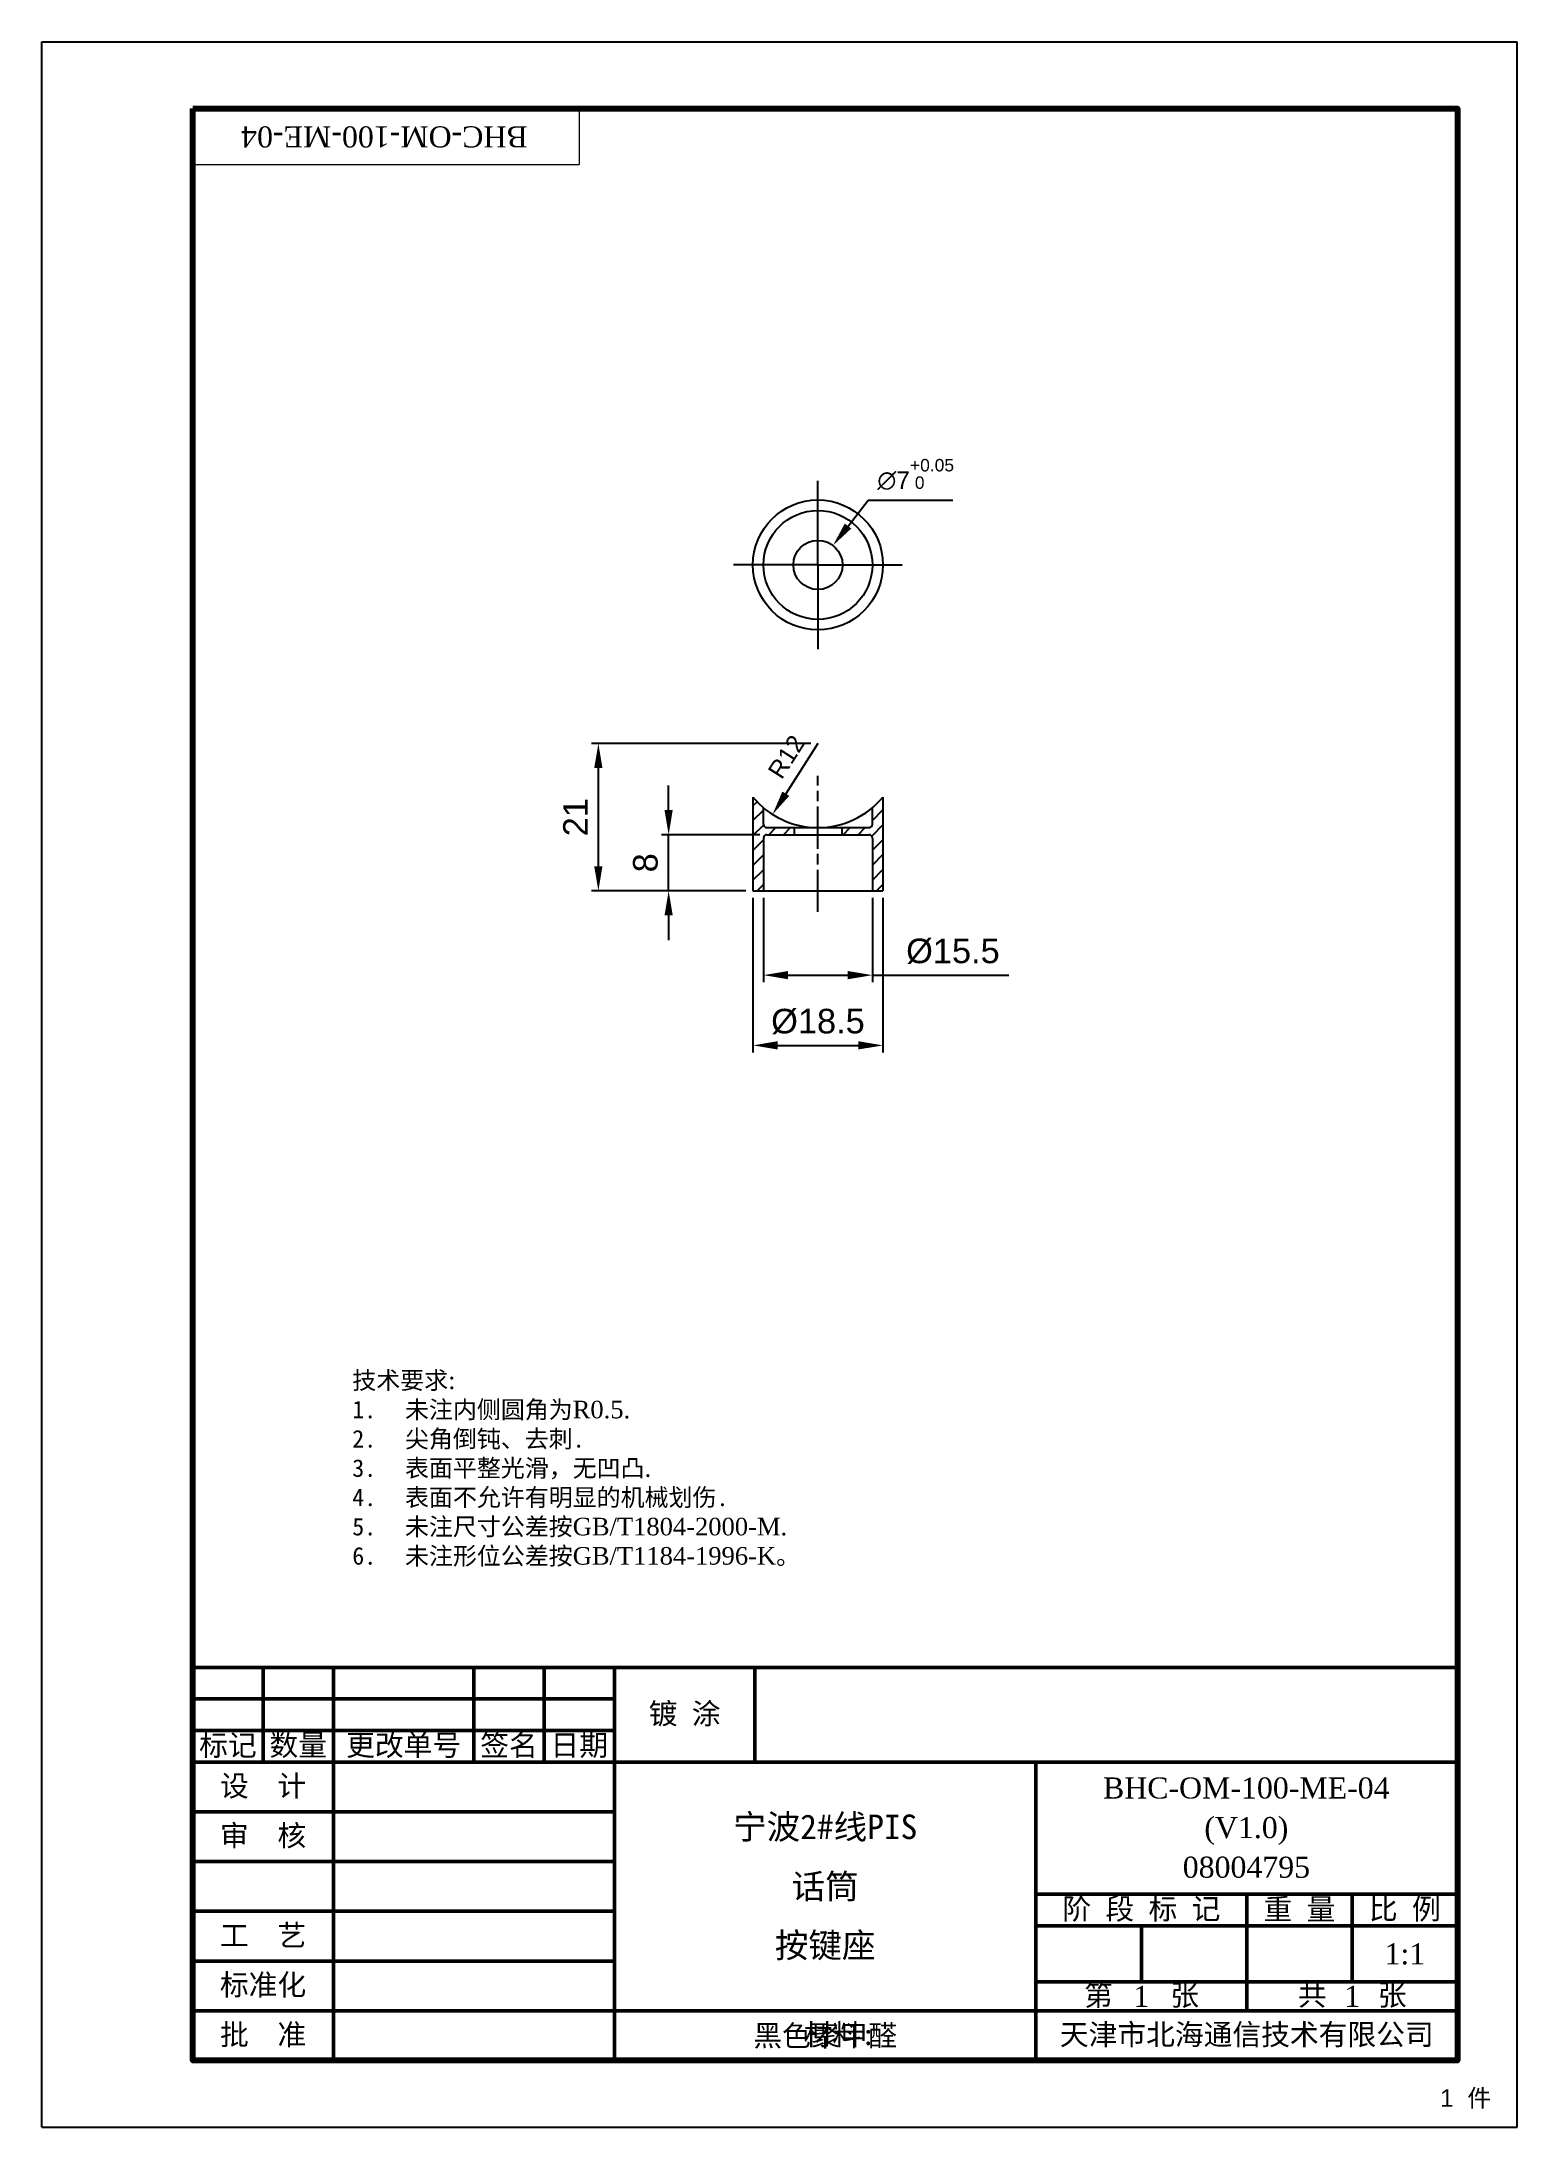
# Model space of a CAD drawing. Header units: millimetres. Extents: x 0 to 2023, y -35 to 289.
# Drawn here: x 1323.4 to 1533.4, y -8 to 289 of the extents above; entities that cross this region are included whole.
import ezdxf
from ezdxf.enums import TextEntityAlignment as Align

# ---------------------------------------------------------------- set-up
doc = ezdxf.new("R2010")
doc.units = ezdxf.units.MM
doc.linetypes.add('AM_ISO08W050', pattern=[18, 12, -1.5, 3, -1.5])
doc.linetypes.add('AM_ISO08W050x2', pattern=[9, 6, -0.75, 1.5, -0.75])
for name, color, linetype, lineweight in [('AM_0', 7, 'Continuous', 50), ('AM_5', 3, 'Continuous', 25), ('AM_6', 2, 'Continuous', 35), ('AM_6 @ 1', 2, 'Continuous', 35), ('AM_7', 4, 'AM_ISO08W050', 25), ('AM_8', 1, 'Continuous', 25)]:
    doc.layers.add(name, color=color, linetype=linetype, lineweight=lineweight)
doc.styles.add('fs', font='SIMFANG.TTF')
doc.styles.get("Standard").update_dxf_attribs({"font": 'ARIAL.TTF'})
doc.styles.add('tnr', font='TIMES.TTF')
doc.dimstyles.new('AM_ISO$0', dxfattribs={"dimtxt": 3.5, "dimasz": 3.5, "dimexe": 1, "dimexo": 1, "dimgap": 1.5, "dimtad": 1, "dimdsep": 46, "dimtxsty": 'Standard', "dimcen": 0, "dimclrd": 256, "dimclre": 256, "dimclrt": 2, "dimadec": 0, "dimazin": 2, "dimtp": 0.1, "dimtm": 0.1, "dimtfac": 0.71, "dimtdec": 3, "dimtmove": 0, "dimatfit": 3, "dimfxl": 1, "dimlwd": -1, "dimlwe": -1, "dimarcsym": 1})
doc.dimstyles.new('AM_ISO$3', dxfattribs={"dimtxt": 2.5, "dimasz": 3.5, "dimexe": 1, "dimexo": 1, "dimgap": 1.5, "dimtad": 1, "dimtoh": 1, "dimdsep": 46, "dimtxsty": 'Standard', "dimcen": 0, "dimclrd": 256, "dimclre": 256, "dimclrt": 2, "dimadec": 0, "dimazin": 2, "dimtp": 0.1, "dimtm": 0.1, "dimtfac": 0.71, "dimtofl": 0, "dimtmove": 0, "dimatfit": 0, "dimfxl": 1, "dimlwd": -1, "dimlwe": -1, "dimarcsym": 1})
doc.dimstyles.new('AM_ISO$4', dxfattribs={"dimtxt": 2.5, "dimasz": 3.5, "dimexe": 1, "dimexo": 1, "dimgap": 1.5, "dimtad": 1, "dimtoh": 1, "dimdsep": 46, "dimtxsty": 'Standard', "dimcen": 0, "dimclrd": 256, "dimclre": 256, "dimclrt": 2, "dimadec": 0, "dimazin": 2, "dimtp": 0.1, "dimtm": 0.1, "dimtfac": 0.71, "dimtofl": 0, "dimtmove": 0, "dimatfit": 0, "dimfxl": 1, "dimlwd": -1, "dimlwe": -1, "dimarcsym": 1})

msp = doc.modelspace()

# ---------------------------------------------------------------- texts
at = {"layer": 'AM_6', "color": 2, "insert": (1522.418, -2.583), "char_height": 2.5, "attachment_point": 1}
msp.add_mtext_dynamic_manual_height_columns('1  {\\fSimSun|b0|i0|c134|p2;件}', width=15.32758, gutter_width=12.5, heights=[2.5], dxfattribs=at)
at = {"layer": 'AM_6 @ 1', "color": 2, "insert": (1367.605, 99.63), "char_height": 2.5, "attachment_point": 1, "style": 'fs'}
msp.add_mtext_dynamic_manual_height_columns('{\\C256;技术要求\\fTimes New Roman|b0|i0|c238|p18;:\\P\\pi-7.5,l7.5,t7.5;\\fFangSong_GB2312|b0|i0|c134|p49;1.^I未注内侧圆角为\\fTimes New Roman|b0|i0|c238|p18;R0.5.\\P\\fFangSong_GB2312|b0|i0|c134|p49;2.^I尖角倒钝、去刺.\\fTimes New Roman|b0|i0|c238|p18;\\P\\fFangSong_GB2312|b0|i0|c134|p49;3.^I表面平整光滑，无凹凸\\fTimes New Roman|b0|i0|c238|p18;.\\P\\fFangSong_GB2312|b0|i0|c134|p49;4.^I表面不允许有明显的机械划伤.\\fTimes New Roman|b0|i0|c238|p18;\\P\\fFangSong_GB2312|b0|i0|c134|p49;5.^I未注尺寸公差按\\fTimes New Roman|b0|i0|c238|p18;GB/T1804-2000-M.\\P\\fFangSong_GB2312|b0|i0|c134|p49;6.^I未注形位公差按\\fTimes New Roman|b0|i0|c238|p18;GB/T1184-1996-K\\fFangSong_GB2312|b0|i0|c134|p49;。}', width=137.40133, gutter_width=12.5, heights=[0], dxfattribs=at)

# ---------------------------------------------------------------- blocks, each defined once
blk = doc.blocks.new('BH-BORDER-A4')
at = {"color": 0, "lineweight": 13, "ltscale": 0.4}
for p in [(76.5, 287.5), (21.5, 279.5)]:
    blk.add_line(p, (76.5, 279.5), dxfattribs=at)
at = {"color": 0, "lineweight": 50}
blk.add_line((21.5, 65.5), (21.5, 9.5), dxfattribs=at)
at = {"color": 0, "lineweight": 100, "ltscale": 0.4}
blk.add_lwpolyline([(21.5, 287.5), (201.5, 287.5), (201.5, 9.5), (21.5, 9.5)], close=True, dxfattribs=at)
at = {"layer": 'AM_8', "linetype": 'ByBlock', "lineweight": 13, "ltscale": 0.4}
blk.add_lwpolyline([(0, 297), (210, 297), (210, 0), (0, 0)], close=True, dxfattribs=at)
at = {"layer": 'AM_6', "color": 2, "style": 'tnr'}
blk.add_attdef('TBA-2477AF-ME-00-00-00', text='', height=3, rotation=180, dxfattribs=at).set_placement((48.77, 283.44), align=Align.MIDDLE_CENTER)
blk = doc.blocks.new('*U92')
at = {"lineweight": 0}
ref = blk.add_blockref('BH-BORDER-A4', (1323.41, -8), dxfattribs=at)
ref.add_attrib('TBA-2477AF-ME-00-00-00', 'BHC-OM-100-ME-04', dxfattribs={"layer": 'AM_6 @ 1', "color": 2, "height": 3, "rotation": 180, "style": 'tnr'}).set_placement((1372.18, 275.44), align=Align.MIDDLE_CENTER)
blk = doc.blocks.new('BH-TITLEBLOCK')
at = {"layer": 'AM_0', "lineweight": 50}
for p, q in [((-180, 56), (0, 56)), ((-180, 56), (-180, 0)), ((-170, 56), (-170, 42.5)), ((-160, 56), (-160, 0)), ((-140, 56), (-140, 42.5)), ((-140, 56), (-140, 42.5)), ((-140, 56), (-140, 42.5)), ((-130, 56), (-130, 42.5)), ((-130, 56), (-130, 42.5)), ((-130, 56), (-130, 42.5)), ((-120, 56), (-120, 0)), ((-100, 56), (-100, 42.5)), ((-180, 51.5), (-120, 51.5)), ((-180, 47), (-120, 47)), ((-180, 42.5), (0, 42.5)), ((-60, 42.5), (-60, 0)), ((-180, 35.42), (-120, 35.42)), ((-180, 28.34), (-120, 28.34)), ((-180, 21.26), (-120, 21.26)), ((-60, 23.7), (0, 23.7)), ((-30, 23.7), (-30, 7.1)), ((-15, 23.7), (-15, 11.2)), ((-60, 19.2), (0, 19.2)), ((-45, 19.2), (-45, 11.2)), ((-180, 14.18), (-120, 14.18)), ((-59.94, 11.2), (0, 11.2)), ((-180, 7.1), (0, 7.1))]:
    blk.add_line(p, q, dxfattribs=at)
at = {"layer": 'AM_0', "lineweight": 100, "ltscale": 0.4}
blk.add_lwpolyline([(0, 56), (0, 0), (-180, 0)], dxfattribs=at)
at = {"layer": 'AM_6', "color": 2, "style": 'fs'}
blk.add_attdef('D.ZN.15.DB//喷涂-RAL9004-亚光//丝印', (-97.09, 47.91), '', height=3, dxfattribs=at)
at = {"layer": 'AM_6', "color": 2, "style": 'tnr'}
for tag, p in [('TBA-2477AF-ME-00-00-00', (-30.06, 37.32)), ('(V1.0)', (-30.06, 31.68)), ('00000000', (-30.05, 26.04))]:
    blk.add_attdef(tag, text='', height=3, dxfattribs=at).set_placement(p, align=Align.CENTER)
at = {"layer": 'AM_6', "color": 2, "style": 'fs'}
blk.add_attdef('项目名称', text='', height=3.5, dxfattribs=at).set_placement((-90, 35.04), align=Align.TOP_CENTER)
at = {"layer": 'AM_6', "color": 2}
for tag, height, style, p in [('产品名称', 3.5, 'fs', (-90, 24.8)), ('1:1', 3, 'tnr', (-7.5, 15.2)), ('1', 3, 'tnr', (-45, 9.15)), ('2', 3, 'tnr', (-15, 9.15)), ('AL', 3, 'tnr', (-90, 3.55))]:
    blk.add_attdef(tag, text='', height=height, dxfattribs=dict(at, style=style)).set_placement(p, align=Align.MIDDLE_CENTER)
at = {"layer": 'AM_6', "color": 2, "style": 'fs'}
blk.add_attdef('零件名称', text='', height=3.5, dxfattribs=at).set_placement((-90, 13.62), align=Align.BOTTOM_CENTER)
at = {"layer": 'AM_8', "linetype": 'ByBlock', "ltscale": 0.4, "char_height": 3, "attachment_point": 5}
for s, insert, width in [('{\\fFangSong_GB2312|b0|i0|c134|p49;镀 涂}', (-110, 49.25), 20.003), ('{\\fFangSong_GB2312|b0|i0|c134|p49;标记}', (-175, 44.75), 10), ('{\\fFangSong_GB2312|b0|i0|c134|p49;数量}', (-165, 44.75), 10), ('{\\fFangSong_GB2312|b0|i0|c134|p49;更改单号}', (-150, 44.75), 20), ('{\\fFangSong_GB2312|b0|i0|c134|p49;签名}', (-135, 44.75), 9.9978), ('{\\fFangSong_GB2312|b0|i0|c134|p49;日期}', (-125, 44.75), 10.0022), ('{\\fFangSong_GB2312|b0|i0|c134|p49;设  计}', (-170, 38.96), 20), ('{\\fFangSong_GB2312|b0|i0|c134|p49;审  核}', (-170, 31.88), 20), ('{\\fFangSong_GB2312|b0|i0|c134|p49;阶 段 标 记}', (-45, 21.45), 30), ('{\\fFangSong_GB2312|b0|i0|c134|p49;重 量}', (-22.5, 21.45), 15), ('{\\fFangSong_GB2312|b0|i0|c134|p49;比 例}', (-7.5, 21.45), 15), ('{\\fFangSong_GB2312|b0|i0|c134|p49;工  艺}', (-170, 17.72), 20), ('{\\fFangSong_GB2312|b0|i0|c134|p49;标准化}', (-170, 10.64), 20), ('{\\fFangSong_GB2312|b0|i0|c134|p49;第    张}', (-44.97, 9.15), 29.9401), ('{\\fFangSong_GB2312|b0|i0|c134|p49;共   } {\\fFangSong_GB2312|b0|i0|c134|p49;张}', (-15, 9.17), 30), ('{\\fFangSong_GB2312|b0|i0|c134|p49;批  准}', (-170, 3.55), 20), ('{\\fFangSong_GB2312|b0|i0|c134|p49;  材料:}', (-90, 3.55), 60), ('{\\fFangSong_GB2312|b0|i0|c134|p49;天津市北海通信技术有限公司}', (-30, 3.55), 60)]:
    blk.add_mtext(s, dxfattribs=dict(at, insert=insert, width=width))
blk = doc.blocks.new('*U93')
at = {"lineweight": 0}
ref = blk.add_blockref('BH-TITLEBLOCK', (1524.91, 1.5), dxfattribs=at)
ref.add_attrib('产品名称', '话筒', dxfattribs={"layer": 'AM_6 @ 1', "color": 2, "height": 3.5, "style": 'fs'}).set_placement((1434.91, 26.3), align=Align.MIDDLE_CENTER)
ref.add_attrib('项目名称', '宁波2#线PIS', dxfattribs={"layer": 'AM_6 @ 1', "color": 2, "height": 3.5, "style": 'fs'}).set_placement((1434.91, 36.54), align=Align.TOP_CENTER)
ref.add_attrib('零件名称', '按键座', dxfattribs={"layer": 'AM_6 @ 1', "color": 2, "height": 3.5, "style": 'fs'}).set_placement((1434.91, 15.12), align=Align.BOTTOM_CENTER)
ref.add_attrib('(V1.0)', '(V1.0)', dxfattribs={"layer": 'AM_6 @ 1', "color": 2, "height": 3, "style": 'tnr'}).set_placement((1494.85, 33.18), align=Align.CENTER)
ref.add_attrib('00000000', '08004795', dxfattribs={"layer": 'AM_6 @ 1', "color": 2, "height": 3, "style": 'tnr'}).set_placement((1494.86, 27.54), align=Align.CENTER)
ref.add_attrib('TBA-2477AF-ME-00-00-00', 'BHC-OM-100-ME-04', dxfattribs={"layer": 'AM_6 @ 1', "color": 2, "height": 3, "style": 'tnr'}).set_placement((1494.84, 38.82), align=Align.CENTER)
ref.add_attrib('1:1', '1:1', dxfattribs={"layer": 'AM_6 @ 1', "color": 2, "height": 3, "style": 'tnr'}).set_placement((1517.41, 16.7), align=Align.MIDDLE_CENTER)
ref.add_attrib('1', '1', dxfattribs={"layer": 'AM_6 @ 1', "color": 2, "height": 3, "style": 'tnr'}).set_placement((1479.91, 10.65), align=Align.MIDDLE_CENTER)
ref.add_attrib('2', '1', dxfattribs={"layer": 'AM_6 @ 1', "color": 2, "height": 3, "style": 'tnr'}).set_placement((1509.91, 10.65), align=Align.MIDDLE_CENTER)
ref.add_attrib('AL', '黑色聚甲醛', dxfattribs={"layer": 'AM_6 @ 1', "color": 2, "height": 3, "style": 'tnr'}).set_placement((1434.91, 5.05), align=Align.MIDDLE_CENTER)
blk = doc.blocks.new('*D53')
at = {"layer": 'AM_5', "linetype": 'ByBlock', "transparency": 16777216}
blk.add_line((1433.88, 189.07), (1429.3, 181.91), dxfattribs=at)
at = {"layer": 'AM_5', "transparency": 16777216}
blk.add_solid([(1428.81, 182.22), (1429.8, 181.6), (1427.42, 178.96)], dxfattribs=at)
at = {"layer": 'Defpoints', "color": 0, "transparency": 16777216}
for p in [(1433.88, 189.07), (1427.42, 178.96)]:
    blk.add_point(p, dxfattribs=at)
at = {"layer": 'AM_5', "color": 2, "transparency": 16777216, "insert": (1429.39, 187.17), "char_height": 2.5, "attachment_point": 5, "rotation": 57.4441}
blk.add_mtext('R12', dxfattribs=at)
blk = doc.blocks.new('*D54')
at = {"layer": 'AM_5', "linetype": 'ByBlock', "transparency": 16777216}
for p, q in [((1438.16, 220.03), (1441.01, 223.71)), ((1441.01, 223.71), (1453.06, 223.71))]:
    blk.add_line(p, q, dxfattribs=at)
at = {"layer": 'AM_5', "transparency": 16777216}
blk.add_solid([(1437.7, 220.38), (1438.62, 219.67), (1436.02, 217.26)], dxfattribs=at)
at = {"layer": 'Defpoints', "color": 0, "transparency": 16777216}
for p in [(1436.02, 217.26), (1431.74, 211.72)]:
    blk.add_point(p, dxfattribs=at)
at = {"layer": 'AM_5', "color": 2, "transparency": 16777216, "insert": (1447.79, 227.37), "char_height": 2.5, "attachment_point": 5}
blk.add_mtext('∅7{}{\\H0.71x;\\C3;\\S+0.05^  0;}', dxfattribs=at)
blk = doc.blocks.new('*D55')
at = {"layer": 'AM_5', "linetype": 'ByBlock', "transparency": 16777216}
for p, q in [((1426.13, 167.07), (1426.13, 155.07)), ((1441.63, 167.07), (1441.63, 155.07)), ((1429.63, 156.07), (1438.13, 156.07)), ((1441.63, 156.07), (1461.05, 156.07))]:
    blk.add_line(p, q, dxfattribs=at)
at = {"layer": 'AM_5', "transparency": 16777216}
for points in [[(1429.63, 156.66), (1429.63, 155.49), (1426.13, 156.07)], [(1438.13, 156.66), (1438.13, 155.49), (1441.63, 156.07)]]:
    blk.add_solid(points, dxfattribs=at)
at = {"layer": 'Defpoints', "color": 0, "transparency": 16777216}
for p in [(1426.13, 168.07), (1441.63, 168.07), (1441.63, 156.07)]:
    blk.add_point(p, dxfattribs=at)
at = {"layer": 'AM_5', "color": 2, "transparency": 16777216, "insert": (1453.09, 159.46), "char_height": 3.5, "attachment_point": 5}
blk.add_mtext('%%c15.5', dxfattribs=at)
blk = doc.blocks.new('*D56')
at = {"layer": 'AM_5', "linetype": 'ByBlock', "transparency": 16777216}
for p, q in [((1424.63, 167.07), (1424.63, 145.07)), ((1443.13, 167.07), (1443.13, 145.07)), ((1428.13, 146.07), (1439.63, 146.07))]:
    blk.add_line(p, q, dxfattribs=at)
at = {"layer": 'AM_5', "transparency": 16777216}
for points in [[(1428.13, 146.66), (1428.13, 145.49), (1424.63, 146.07)], [(1439.63, 146.66), (1439.63, 145.49), (1443.13, 146.07)]]:
    blk.add_solid(points, dxfattribs=at)
at = {"layer": 'Defpoints', "color": 0, "transparency": 16777216}
for p in [(1424.63, 168.07), (1443.13, 168.07), (1443.13, 146.07)]:
    blk.add_point(p, dxfattribs=at)
at = {"layer": 'AM_5', "color": 2, "transparency": 16777216, "insert": (1433.88, 149.46), "char_height": 3.5, "attachment_point": 5}
blk.add_mtext('%%c18.5', dxfattribs=at)
blk = doc.blocks.new('*D57')
at = {"layer": 'AM_5', "linetype": 'ByBlock', "transparency": 16777216}
for p, q in [((1412.63, 179.57), (1412.63, 183.07)), ((1425.63, 176.07), (1411.63, 176.07)), ((1412.63, 168.07), (1412.63, 176.07)), ((1423.63, 168.07), (1411.63, 168.07)), ((1412.63, 164.57), (1412.63, 161.07))]:
    blk.add_line(p, q, dxfattribs=at)
at = {"layer": 'AM_5', "transparency": 16777216}
for points in [[(1412.04, 179.57), (1413.21, 179.57), (1412.63, 176.07)], [(1412.04, 164.57), (1413.21, 164.57), (1412.63, 168.07)]]:
    blk.add_solid(points, dxfattribs=at)
at = {"layer": 'Defpoints', "color": 0, "transparency": 16777216}
for p in [(1412.63, 176.07), (1426.63, 176.07), (1424.63, 168.07)]:
    blk.add_point(p, dxfattribs=at)
at = {"layer": 'AM_5', "color": 2, "transparency": 16777216, "insert": (1409.34, 172.07), "char_height": 3.5, "attachment_point": 5, "rotation": 90}
blk.add_mtext('8', dxfattribs=at)
blk = doc.blocks.new('*D58')
at = {"layer": 'AM_5', "linetype": 'ByBlock', "transparency": 16777216}
for p, q in [((1432.88, 189.07), (1401.63, 189.07)), ((1402.63, 171.57), (1402.63, 185.57)), ((1423.63, 168.07), (1401.63, 168.07))]:
    blk.add_line(p, q, dxfattribs=at)
at = {"layer": 'AM_5', "transparency": 16777216}
for points in [[(1402.04, 185.57), (1403.21, 185.57), (1402.63, 189.07)], [(1402.04, 171.57), (1403.21, 171.57), (1402.63, 168.07)]]:
    blk.add_solid(points, dxfattribs=at)
at = {"layer": 'Defpoints', "color": 0, "transparency": 16777216}
for p in [(1402.63, 189.07), (1433.88, 189.07), (1424.63, 168.07)]:
    blk.add_point(p, dxfattribs=at)
at = {"layer": 'AM_5', "color": 2, "transparency": 16777216, "insert": (1399.37, 178.57), "char_height": 3.5, "attachment_point": 5, "rotation": 90}
blk.add_mtext('21', dxfattribs=at)

# ---------------------------------------------------------------- dimensions: what is measured, and where the dimension line sits
at = {"layer": 'AM_5'}
dim = msp.add_diameter_dim_2p(p1=(1431.738, 211.721), p2=(1436.019, 217.258), text='<>{}{\\H0.71x;\\C3;\\S+0.05^  0;}', dimstyle='AM_ISO$3', override={"dimtp": 0.05, "dimtm": 0, "dimtdec": 3, "dimtzin": 8}, dxfattribs=at)
dim.commit()
dim.dimension.update_dxf_attribs({"geometry": '*D54', "text_midpoint": (1447.786, 223.712), "dimtype": 163})
dim = msp.add_radius_dim(center=(1433.878, 189.075), mpoint=(1427.421, 178.961), dimstyle='AM_ISO$4', dxfattribs=at)
dim.commit()
dim.dimension.update_dxf_attribs({"geometry": '*D53', "text_midpoint": (1431.715, 185.687), "dimtype": 164})
for base, p2, picture, middle in [((1402.628, 189.075), (1433.878, 189.075), '*D58', (1399.371, 178.575)), ((1412.628, 176.075), (1426.628, 176.075), '*D57', (1409.341, 172.075))]:
    dim = msp.add_linear_dim(base=base, p1=(1424.628, 168.075), p2=p2, angle=90, dimstyle='AM_ISO$0', dxfattribs=at)
    dim.commit()
    dim.dimension.update_dxf_attribs({"geometry": picture, "text_midpoint": middle})
for base, p1, p2, picture, middle in [((1443.128, 146.075), (1424.628, 168.075), (1443.128, 168.075), '*D56', (1433.878, 149.46)), ((1441.628, 156.075), (1426.128, 168.075), (1441.628, 168.075), '*D55', (1453.091, 159.46))]:
    dim = msp.add_linear_dim(base=base, p1=p1, p2=p2, text='%%c<>', dimstyle='AM_ISO$0', dxfattribs=at)
    dim.commit()
    dim.dimension.update_dxf_attribs({"geometry": picture, "text_midpoint": middle})

# ---------------------------------------------------------------- hatches: boundary and pattern name
at = {"linetype": 'Continuous'}
h = msp.add_hatch(dxfattribs=at)
h.set_pattern_fill('FRO', color=2, scale=1.5, angle=45, style=0, pattern_type=0)
h.set_pattern_definition([(45, (1323.4073, -8), (-1.06066, 1.06066), [])])
edge = h.paths.add_edge_path()
edge.add_spline(control_points=[(1443.128, 181.431), (1442.674, 180.881), (1442.173, 180.374), (1441.628, 179.913)], knot_values=[0, 0, 0, 0, 1, 1, 1, 1], weights=[1, 0.9973604, 0.9973604, 1], degree=3, periodic=0)
edge.add_line((1443.128, 181.431), (1443.128, 168.075))
edge.add_line((1441.628, 168.075), (1443.128, 168.075))
edge.add_line((1441.628, 176.075), (1441.628, 168.075))
edge.add_line((1441.628, 176.075), (1437.278, 176.075))
edge.add_line((1437.278, 177.075), (1437.278, 176.075))
edge.add_line((1441.628, 177.075), (1437.278, 177.075))
edge.add_line((1441.628, 177.075), (1441.628, 179.913))
edge = h.paths.add_edge_path()
edge.add_spline(control_points=[(1426.128, 179.913), (1425.584, 180.374), (1425.083, 180.881), (1424.628, 181.431)], knot_values=[0, 0, 0, 0, 1, 1, 1, 1], weights=[1, 0.9973604, 0.9973604, 1], degree=3, periodic=0)
edge.add_line((1426.128, 177.075), (1426.128, 179.913))
edge.add_line((1430.478, 177.075), (1426.128, 177.075))
edge.add_line((1430.478, 177.075), (1430.478, 176.075))
edge.add_line((1430.478, 176.075), (1426.128, 176.075))
edge.add_line((1426.128, 176.075), (1426.128, 168.075))
edge.add_line((1424.628, 168.075), (1426.128, 168.075))
edge.add_line((1424.628, 181.431), (1424.628, 168.075))

# ---------------------------------------------------------------- linework, layer by layer
at = {"color": 7, "linetype": 'Continuous'}
for p, q in [((1323.407, -8), (1323.407, 289)), ((1323.407, 289), (1533.407, 289)), ((1533.407, -8), (1533.407, 289)), ((1424.628, 181.431), (1424.628, 168.075)), ((1443.128, 181.431), (1443.128, 168.075)), ((1426.128, 177.575), (1426.128, 179.913)), ((1441.628, 177.575), (1441.628, 179.913)), ((1426.128, 175.575), (1426.128, 168.075)), ((1426.628, 177.075), (1441.128, 177.075)), ((1426.628, 176.075), (1441.128, 176.075)), ((1430.478, 177.075), (1430.478, 176.075)), ((1437.278, 177.075), (1437.278, 176.075)), ((1441.628, 175.575), (1441.628, 168.075)), ((1424.628, 168.075), (1443.128, 168.075)), ((1323.407, -8), (1533.407, -8))]:
    msp.add_line(p, q, dxfattribs=at)
for radius in [9.25, 7.75, 3.5]:
    msp.add_circle((1433.878, 214.489), radius, dxfattribs=at)
for centre, radius, start, end in [((1433.878, 189.075), 12, 219.57122, 320.42878), ((1426.628, 177.575), 0.5, 180, 270), ((1426.628, 175.575), 0.5, 90, 180), ((1441.128, 177.575), 0.5, 270, 0), ((1441.128, 177.575), 0.5, 270, 0), ((1441.128, 175.575), 0.5, 0, 90)]:
    msp.add_arc(centre, radius, start, end, dxfattribs=at)
at = {"layer": 'AM_7'}
for q in [(1433.878, 226.739), (1421.628, 214.489), (1446.128, 214.489), (1433.878, 202.239)]:
    msp.add_line((1433.878, 214.489), q, dxfattribs=at)
at = {"layer": 'AM_7', "linetype": 'AM_ISO08W050x2'}
msp.add_line((1433.878, 165.075), (1433.878, 184.438), dxfattribs=at)

# ---------------------------------------------------------------- block references
at = {"layer": 'AM_8'}
for name in ['*U92', '*U93']:
    msp.add_blockref(name, (0, 0), dxfattribs=at)

msp.set_redraw_order([(e.dxf.handle, doc.entitydb.next_handle()) for e in msp.query("TEXT MTEXT ATTDEF DIMENSION ARC_DIMENSION")])  # texts and dimensions are drawn at this point

doc.saveas('drawing.dxf')
